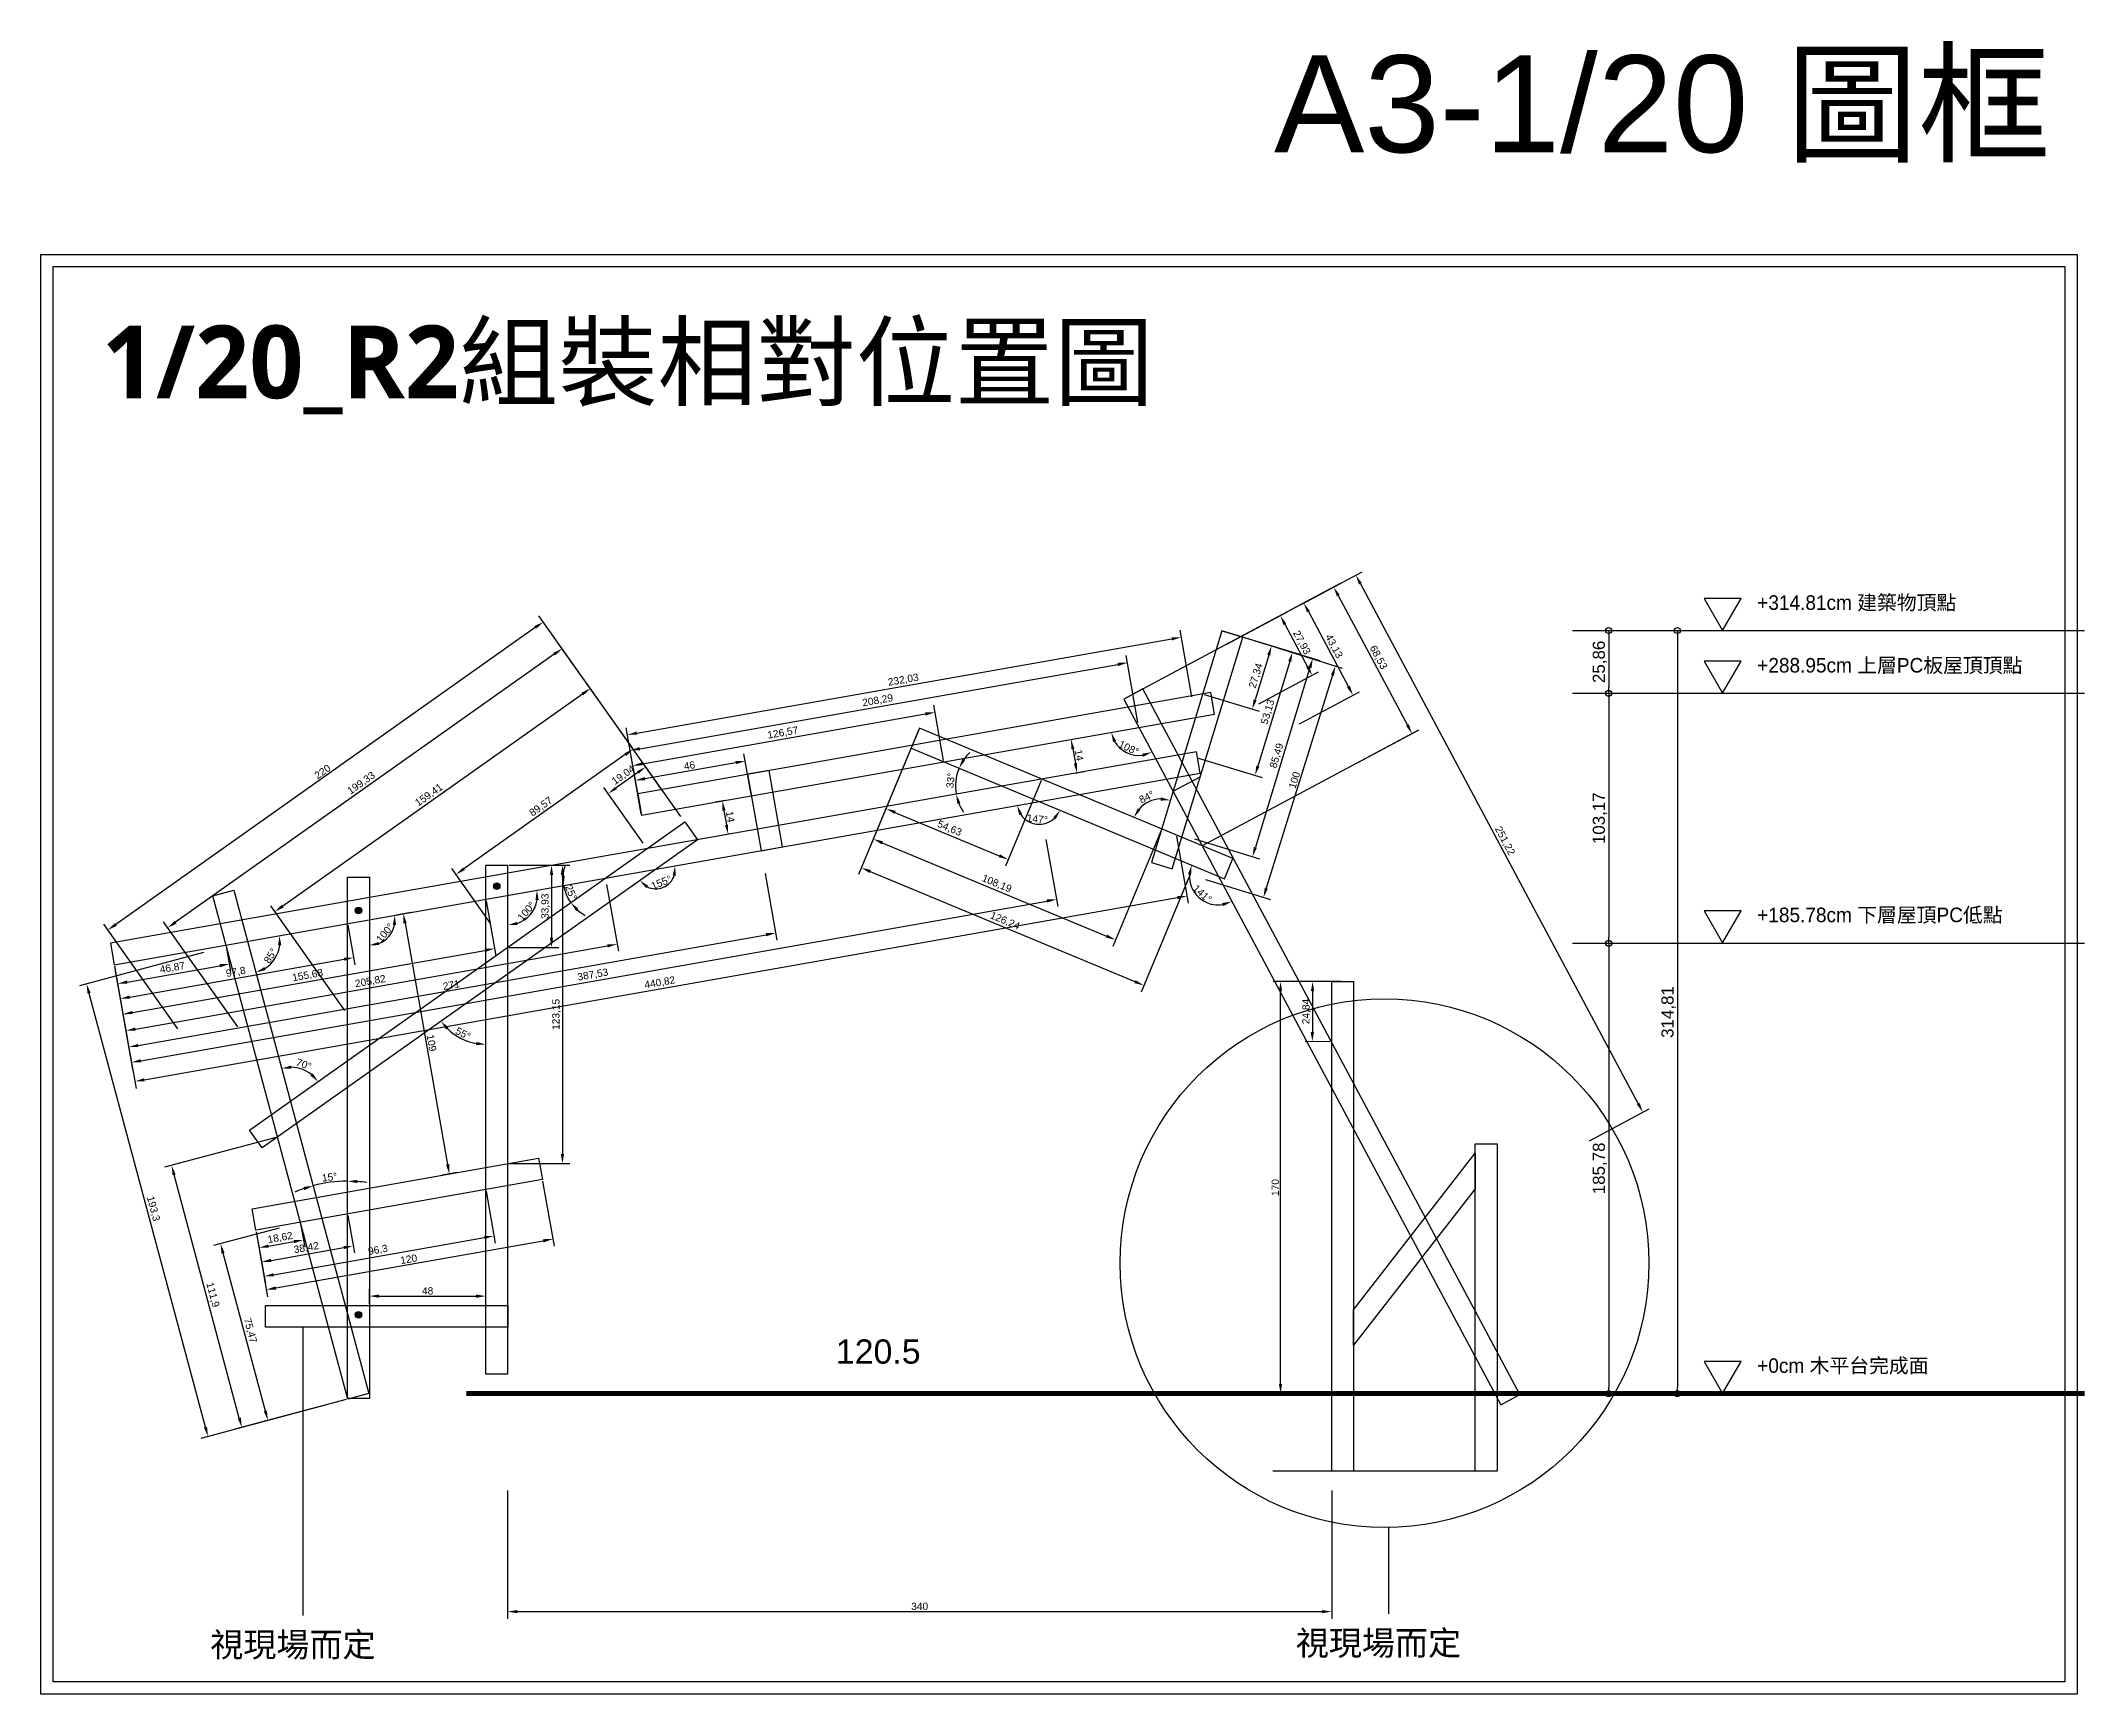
# Model space of a CAD drawing. Header units: millimetres. Extents: x -2666 to 6286, y -11880 to 4849.
# Drawn here: x -47 to 797, y -8629 to -7947 of the extents above; entities that cross this region are included whole.
import ezdxf

# ---------------------------------------------------------------- set-up
doc = ezdxf.new("R2010")
doc.units = ezdxf.units.MM
for name, color, linetype in [('0-rib-base', 10, 'Continuous'), ('0-rib1', 6, 'Continuous'), ('1-螺桿鑽洞', 7, 'Continuous'), ('dim', 244, 'Continuous'), ('木平台完成面', 3, 'Continuous')]:
    doc.layers.add(name, color=color, linetype=linetype)
for name, color, linetype, plot in [('1-墊圈', 4, 'Continuous', False), ('1-螺絲頭', 9, 'Continuous', False), ('default', 11, 'Continuous', False)]:
    doc.layers.add(name, color=color, linetype=linetype, plot=plot)
doc.styles.get("Standard").update_dxf_attribs({"font": 'arial.ttf'})
doc.dimstyles.new('ISO-25', dxfattribs={"dimtxt": 5, "dimasz": 2.5, "dimexe": 3, "dimexo": 0.625, "dimtad": 1, "dimtxsty": 'Standard', "dimblk": 'ORIGIN', "dimcen": 2.5, "dimadec": 0, "dimazin": 0, "dimtfac": 1, "dimtmove": 1, "dimatfit": 1, "dimldrblk": 'ORIGIN', "dimfxl": 0, "dimarcsym": 0})
doc.dimstyles.new('短柱', dxfattribs={"dimtxt": 3, "dimasz": 4, "dimexe": 3, "dimexo": 0.625, "dimtad": 1, "dimtxsty": 'Standard', "dimcen": 2.5, "dimadec": 0, "dimazin": 0, "dimtfac": 1, "dimtmove": 1, "dimatfit": 1, "dimldrblk": 'ORIGIN', "dimfxl": 0, "dimarcsym": 0})

msp = doc.modelspace()

# ---------------------------------------------------------------- texts
at = {"insert": (280.561, -8482.277), "char_height": 10, "attachment_point": 1}
msp.add_mtext_dynamic_manual_height_columns('120.5', width=28.0012, gutter_width=12.5, heights=[0], dxfattribs=at)
at = {"layer": 'default', "insert": (461.322, -7952.47), "char_height": 40, "attachment_point": 1}
msp.add_mtext_dynamic_manual_height_columns('A3-1/20 {\\fPMingLiU|b0|i0|c136|p18;圖框}', width=430.53379, gutter_width=12.5, heights=[0], dxfattribs=at)
at = {"layer": 'dim', "attachment_point": 1}
for s, width, heights, insert, char_height in [('{\\fMicrosoft JhengHei|b1|i0|c136|p34;1/20_R2組裝相對位置圖}', 540.89861, [0], (-22.259, -8063.95), 30), ('{\\fPMingLiU|b0|i0|c136|p18;視現場而定}', 124.30794, [0], (22.448, -8603.2), 10), ('{\\fPMingLiU|b0|i0|c136|p18;視現場而定}', 131.92841, [29.066], (470.306, -8602.539), 10)]:
    msp.add_mtext_dynamic_manual_height_columns(s, width=width, gutter_width=12.5, heights=heights, dxfattribs=dict(at, insert=insert, char_height=char_height))
at = {"layer": '木平台完成面', "char_height": 6, "attachment_point": 1}
for s, insert in [('{\\fPMingLiU|b0|i0|c136|p18;+314.81cm 建築物頂點}', (660.662, -8175.268)), ('{\\fPMingLiU|b0|i0|c136|p18;+288.95cm 上層PC板屋頂頂點}', (660.662, -8201.127)), ('{\\fPMingLiU|b0|i0|c136|p18;+185.78cm 下層屋頂PC低點}', (660.662, -8304.126)), ('{\\fPMingLiU|b0|i0|c136|p18;+0cm 木平台完成面}', (660.662, -8490.076))]:
    msp.add_mtext_dynamic_manual_height_columns(s, width=202.4063, gutter_width=12.5, heights=[0], dxfattribs=dict(at, insert=insert))

# ---------------------------------------------------------------- blocks, each defined once
blk = doc.blocks.new('*D321')
at = {"layer": 'Defpoints', "color": 0}
for p in [(430.9, -8248.68), (32.21, -8296.87), (-17.19, -8327.69), (47.02, -8327.69), (87.86, -8504.54)]:
    blk.add_point(p, dxfattribs=at)
at = {"layer": 'dim', "color": 0, "lineweight": -2}
blk.add_arc((37.87, -8317.98), 13.34, 302.24829, 352.75171, dxfattribs=at)
at = {"layer": 'dim', "color": 0}
for points in [[(50.43, -8319.68), (51.77, -8319.65), (51, -8315.67)], [(45.25, -8329.88), (44.72, -8328.65), (41.32, -8330.87)]]:
    blk.add_solid(points, dxfattribs=at)
at = {"layer": 'dim', "color": 0, "insert": (47.3, -8323.99), "char_height": 3, "attachment_point": 5, "rotation": 57.5}
blk.add_mtext('85°', dxfattribs=at)
blk = doc.blocks.new('_Origin')
at = {"color": 0, "linetype": 'ByBlock', "lineweight": -2}
blk.add_line((0, 0), (-1, 0), dxfattribs=at)
blk.add_circle((0, 0), 0.5, dxfattribs=at)
blk = doc.blocks.new('*D322')
at = {"layer": 'Defpoints', "color": 0}
for p in [(430.9, -8248.68), (88.13, -8291.61), (93.93, -8317.94), (-17.19, -8327.69), (88.13, -8506.61)]:
    blk.add_point(p, dxfattribs=at)
at = {"layer": 'dim', "color": 0, "lineweight": -2}
blk.add_arc((88.13, -8309.12), 10.56, 291.8357, 348.1643, dxfattribs=at)
at = {"layer": 'dim', "color": 0}
for points in [[(97.8, -8311.28), (99.13, -8311.3), (98.53, -8307.29)], [(92.18, -8319.58), (91.93, -8318.27), (88.13, -8319.68)]]:
    blk.add_solid(points, dxfattribs=at)
at = {"layer": 'dim', "color": 0, "insert": (94.57, -8314.52), "char_height": 3, "attachment_point": 5, "rotation": 50}
blk.add_mtext('100°', dxfattribs=at)
blk = doc.blocks.new('*D323')
at = {"layer": 'Defpoints', "color": 0}
for p in [(430.9, -8248.68), (145.13, -8286.61), (151.88, -8309.34), (-17.19, -8327.69), (145.13, -8496.61)]:
    blk.add_point(p, dxfattribs=at)
at = {"layer": 'dim', "color": 0, "lineweight": -2}
blk.add_arc((145.13, -8299.07), 12.28, 288.73986, 351.26014, dxfattribs=at)
at = {"layer": 'dim', "color": 0}
for points in [[(156.6, -8300.95), (157.94, -8300.93), (157.23, -8296.94)], [(149.18, -8311.36), (148.97, -8310.05), (145.13, -8311.36)]]:
    blk.add_solid(points, dxfattribs=at)
at = {"layer": 'dim', "color": 0, "insert": (152.89, -8305.58), "char_height": 3, "attachment_point": 5, "rotation": 50}
blk.add_mtext('100°', dxfattribs=at)
blk = doc.blocks.new('*D324')
at = {"layer": 'Defpoints', "color": 0}
for p in [(399.31, -8218.16), (436.76, -8224.3), (397.52, -8238.11), (200.4, -8265.97), (554.83, -8509.22)]:
    blk.add_point(p, dxfattribs=at)
at = {"layer": 'dim', "color": 0, "lineweight": -2}
blk.add_arc((405.53, -8229.8), 11.54, 209.96134, 278.15501, dxfattribs=at)
at = {"layer": 'dim', "color": 0}
for points in [[(394.9, -8235.79), (396.16, -8235.34), (394.16, -8231.81)], [(406.96, -8240.59), (407.37, -8241.86), (410.97, -8239.98)]]:
    blk.add_solid(points, dxfattribs=at)
at = {"layer": 'dim', "color": 0, "insert": (401.42, -8238.24), "char_height": 3, "attachment_point": 5, "rotation": 334.05817}
blk.add_mtext('108°', dxfattribs=at)
blk = doc.blocks.new('*D325')
at = {"layer": 'Defpoints', "color": 0}
for p in [(311.59, -8238.39), (429.34, -8239.82), (330.3, -8250.09), (440.84, -8292.2), (-18.75, -8318.83)]:
    blk.add_point(p, dxfattribs=at)
at = {"layer": 'dim', "color": 0, "lineweight": -2}
for start, end in [(157.4, 190), (133.40276, 145.40138), (201.99862, 213.99724)]:
    blk.add_arc((349.03, -8253.98), 19.14, start, end, dxfattribs=at)
at = {"layer": 'dim', "color": 0}
for points in [[(333.87, -8243.43), (332.7, -8242.79), (331.37, -8246.63)], [(330.65, -8261.33), (331.93, -8260.96), (330.19, -8257.3)]]:
    blk.add_solid(points, dxfattribs=at)
at = {"layer": 'dim', "color": 0, "insert": (327.87, -8251.64), "char_height": 3, "attachment_point": 5, "rotation": 83.7}
blk.add_mtext('33°', dxfattribs=at)
blk = doc.blocks.new('*D326')
at = {"layer": 'Defpoints', "color": 0}
for p in [(399.31, -8218.16), (311.59, -8238.39), (427.47, -8296.03), (440.84, -8292.2), (554.83, -8509.22)]:
    blk.add_point(p, dxfattribs=at)
at = {"layer": 'dim', "color": 0, "lineweight": -2}
blk.add_arc((438.3, -8291.14), 11.88, 176.77811, 278.73824, dxfattribs=at)
at = {"layer": 'dim', "color": 0}
for points in [[(425.79, -8290.32), (427.09, -8290.62), (427.33, -8286.57)], [(439.9, -8302.25), (440.32, -8303.52), (443.9, -8301.62)]]:
    blk.add_solid(points, dxfattribs=at)
at = {"layer": 'dim', "color": 0, "insert": (431.75, -8298.36), "char_height": 3, "attachment_point": 5, "rotation": 317.75817}
blk.add_mtext('141°', dxfattribs=at)
blk = doc.blocks.new('*D327')
at = {"layer": 'Defpoints', "color": 0}
for p in [(311.59, -8238.39), (430.9, -8248.68), (359.68, -8268.39), (440.84, -8292.2), (-17.19, -8327.69)]:
    blk.add_point(p, dxfattribs=at)
at = {"layer": 'dim', "color": 0, "lineweight": -2}
blk.add_arc((364.46, -8260.4), 9.31, 214.81643, 312.58357, dxfattribs=at)
at = {"layer": 'dim', "color": 0}
for points in [[(356.2, -8265.97), (357.43, -8265.46), (355.29, -8262.01)], [(370.21, -8266.87), (371.3, -8267.63), (373.05, -8263.98)]]:
    blk.add_solid(points, dxfattribs=at)
at = {"layer": 'dim', "color": 0, "insert": (363.67, -8267.53), "char_height": 3, "attachment_point": 5, "rotation": 353.7}
blk.add_mtext('147°', dxfattribs=at)
blk = doc.blocks.new('*D328')
at = {"layer": 'Defpoints', "color": 0}
for p in [(439.79, -8189.86), (315.05, -8230.09), (412.53, -8259.52), (410.72, -8285.55), (444.3, -8283.89)]:
    blk.add_point(p, dxfattribs=at)
at = {"layer": 'dim', "color": 0, "lineweight": -2}
blk.add_arc((414.93, -8271.66), 12.37, 91.70469, 138.79531, dxfattribs=at)
at = {"layer": 'dim', "color": 0}
for points in [[(406.19, -8263.86), (405.06, -8263.16), (403.51, -8266.91)], [(414.65, -8258.63), (414.48, -8259.96), (418.53, -8259.82)]]:
    blk.add_solid(points, dxfattribs=at)
at = {"layer": 'dim', "color": 0, "insert": (408.74, -8258.52), "char_height": 3, "attachment_point": 5, "rotation": 25.25}
blk.add_mtext('84°', dxfattribs=at)
blk = doc.blocks.new('*D329')
at = {"layer": 'Defpoints', "color": 0}
for p in [(430.9, -8248.68), (223.43, -8276.13), (205.8, -8296.36), (-17.19, -8327.69), (43.88, -8403.25)]:
    blk.add_point(p, dxfattribs=at)
at = {"layer": 'dim', "color": 0, "lineweight": -2}
blk.add_arc((206.24, -8288.3), 8.07, 243.99261, 341.30739, dxfattribs=at)
at = {"layer": 'dim', "color": 0}
for points in [[(213.23, -8290.83), (214.56, -8290.93), (214.19, -8286.89)], [(202.27, -8296.06), (203.14, -8295.04), (199.66, -8292.96)]]:
    blk.add_solid(points, dxfattribs=at)
at = {"layer": 'dim', "color": 0, "insert": (208.52, -8293.75), "char_height": 3, "attachment_point": 5, "rotation": 22.65}
blk.add_mtext('155°', dxfattribs=at)
blk = doc.blocks.new('螺栓組')
h = blk.add_hatch()
h.set_pattern_fill('JIS_WOOD', color=256, scale=0.1, style=0)
edge = h.paths.add_edge_path()
edge.add_arc((0, 0), 0.6, 0, 360)
at = {"layer": '1-墊圈'}
blk.add_circle((0, 0), 1.35, dxfattribs=at)
at = {"layer": '1-螺桿鑽洞'}
for points in [[(1.05, 0), (-1.05, 0)], [(0, -0.91), (0, 0.91)]]:
    blk.add_lwpolyline(points, dxfattribs=at)
blk.add_circle((0, 0), 0.6, dxfattribs=at)
at = {"layer": '1-螺絲頭'}
blk.add_lwpolyline([(-0.52, 0.91), (-1.05, 0), (-0.52, -0.91), (0.52, -0.91), (1.05, 0), (0.52, 0.91)], close=True, dxfattribs=at)
blk = doc.blocks.new('*D330')
at = {"layer": 'Defpoints', "color": 0}
for p in [(235.47, -8259.79), (236.13, -8273.89), (237.9, -8273.58)]:
    blk.add_point(p, dxfattribs=at)
at = {"layer": 'dim', "color": 0, "lineweight": -2}
for p, q in [((234.85, -8259.9), (230.74, -8260.62)), ((234.39, -8264.04), (235.44, -8269.95)), ((237.28, -8273.68), (233.18, -8274.41))]:
    blk.add_line(p, q, dxfattribs=at)
at = {"layer": 'dim', "color": 0}
for points in [[(235.05, -8263.92), (233.74, -8264.15), (233.7, -8260.1)], [(236.09, -8269.83), (234.78, -8270.06), (236.13, -8273.89)]]:
    blk.add_solid(points, dxfattribs=at)
at = {"layer": 'dim', "color": 0, "insert": (237.01, -8266.62), "char_height": 3, "attachment_point": 5, "rotation": 280}
blk.add_mtext('14', dxfattribs=at)
blk = doc.blocks.new('*D331')
at = {"layer": 'Defpoints', "color": 0}
for p in [(430.9, -8248.68), (218.23, -8268.78), (168.89, -8297.49), (-17.19, -8327.69), (38.68, -8395.91)]:
    blk.add_point(p, dxfattribs=at)
at = {"layer": 'dim', "color": 0, "lineweight": -2}
for start, end in [(163.7738, 176.8869), (190, 215.3), (228.4131, 241.5262)]:
    blk.add_arc((185.5, -8291.95), 17.52, start, end, dxfattribs=at)
at = {"layer": 'dim', "color": 0}
for points in [[(168.68, -8290.96), (167.35, -8291.04), (168.26, -8294.99)], [(173.38, -8305.5), (174.38, -8304.61), (171.21, -8302.07)]]:
    blk.add_solid(points, dxfattribs=at)
at = {"layer": 'dim', "color": 0, "insert": (171.33, -8297.87), "char_height": 3, "attachment_point": 5, "rotation": 292.65}
blk.add_mtext('25°', dxfattribs=at)
blk = doc.blocks.new('*D332')
at = {"layer": 'Defpoints', "color": 0}
for p in [(223.43, -8276.13), (136.13, -8286.61), (122.7, -8356.11), (43.88, -8403.25), (136.13, -8496.61)]:
    blk.add_point(p, dxfattribs=at)
at = {"layer": 'dim', "color": 0, "lineweight": -2}
blk.add_arc((136.13, -8337.94), 22.6, 225.45491, 259.84509, dxfattribs=at)
at = {"layer": 'dim', "color": 0}
for points in [[(119.77, -8354.48), (120.78, -8353.62), (117.68, -8351)], [(132.2, -8359.52), (132.08, -8360.85), (136.13, -8360.54)]]:
    blk.add_solid(points, dxfattribs=at)
at = {"layer": 'dim', "color": 0, "insert": (126.73, -8356.1), "char_height": 3, "attachment_point": 5, "rotation": 332.65}
blk.add_mtext('55°', dxfattribs=at)
blk = doc.blocks.new('*D333')
at = {"layer": 'Defpoints', "color": 0}
for p in [(105.82, -8306), (121.07, -8414), (124.75, -8413.35)]:
    blk.add_point(p, dxfattribs=at)
at = {"layer": 'dim', "color": 0, "lineweight": -2}
for p, q in [((105.21, -8306.11), (99.19, -8307.17)), ((102.84, -8310.59), (120.38, -8410.06)), ((124.13, -8413.46), (118.12, -8414.52))]:
    blk.add_line(p, q, dxfattribs=at)
at = {"layer": 'dim', "color": 0}
for points in [[(103.5, -8310.47), (102.18, -8310.71), (102.14, -8306.65)], [(121.03, -8409.94), (119.72, -8410.17), (121.07, -8414)]]:
    blk.add_solid(points, dxfattribs=at)
at = {"layer": 'dim', "color": 0, "insert": (113.73, -8359.95), "char_height": 3, "attachment_point": 5, "rotation": 280}
blk.add_mtext('109', dxfattribs=at)
blk = doc.blocks.new('*D335')
at = {"layer": 'Defpoints', "color": 0}
for p in [(584.4, -8189.8), (584.4, -8215.66), (599.4, -8215.66)]:
    blk.add_point(p, dxfattribs=at)
at = {"layer": 'dim', "color": 0, "lineweight": -2}
for p, q in [((585.02, -8189.8), (602.4, -8189.8)), ((599.4, -8192.3), (599.4, -8213.16)), ((585.02, -8215.66), (602.4, -8215.66))]:
    blk.add_line(p, q, dxfattribs=at)
at = {"layer": 'dim', "color": 0, "lineweight": -2, "xscale": 2.5, "yscale": 2.5, "zscale": 2.5}
for p, rotation in [((599.4, -8189.8), 90), ((599.4, -8215.66), 270)]:
    blk.add_blockref('_Origin', p, dxfattribs=dict(at, rotation=rotation))
at = {"layer": 'dim', "color": 0, "insert": (595.77, -8202.73), "char_height": 5, "attachment_point": 5, "rotation": 90}
blk.add_mtext('25,86', dxfattribs=at)
blk = doc.blocks.new('*D336')
at = {"layer": 'Defpoints', "color": 0}
for p in [(584.4, -8215.66), (584.4, -8318.83), (599.4, -8318.83)]:
    blk.add_point(p, dxfattribs=at)
at = {"layer": 'dim', "color": 0, "lineweight": -2}
for p, q in [((585.02, -8215.66), (602.4, -8215.66)), ((599.4, -8218.16), (599.4, -8316.33)), ((585.02, -8318.83), (602.4, -8318.83))]:
    blk.add_line(p, q, dxfattribs=at)
at = {"layer": 'dim', "color": 0, "lineweight": -2, "xscale": 2.5, "yscale": 2.5, "zscale": 2.5}
for p, rotation in [((599.4, -8215.66), 90), ((599.4, -8318.83), 270)]:
    blk.add_blockref('_Origin', p, dxfattribs=dict(at, rotation=rotation))
at = {"layer": 'dim', "color": 0, "insert": (595.77, -8267.24), "char_height": 5, "attachment_point": 5, "rotation": 90}
blk.add_mtext('103,17', dxfattribs=at)
blk = doc.blocks.new('*D337')
at = {"layer": 'Defpoints', "color": 0}
for p in [(584.4, -8318.83), (584.4, -8504.61), (599.4, -8504.61)]:
    blk.add_point(p, dxfattribs=at)
at = {"layer": 'dim', "color": 0, "lineweight": -2}
for p, q in [((585.02, -8318.83), (602.4, -8318.83)), ((599.4, -8321.33), (599.4, -8502.11)), ((585.02, -8504.61), (602.4, -8504.61))]:
    blk.add_line(p, q, dxfattribs=at)
at = {"layer": 'dim', "color": 0, "lineweight": -2, "xscale": 2.5, "yscale": 2.5, "zscale": 2.5}
for p, rotation in [((599.4, -8318.83), 90), ((599.4, -8504.61), 270)]:
    blk.add_blockref('_Origin', p, dxfattribs=dict(at, rotation=rotation))
at = {"layer": 'dim', "color": 0, "insert": (595.77, -8411.72), "char_height": 5, "attachment_point": 5, "rotation": 90}
blk.add_mtext('185,78', dxfattribs=at)
blk = doc.blocks.new('*D334')
at = {"layer": 'Defpoints', "color": 0}
for p in [(584.4, -8189.8), (585.02, -8504.61), (627.72, -8504.61)]:
    blk.add_point(p, dxfattribs=at)
at = {"layer": 'dim', "color": 0, "lineweight": -2}
for p, q in [((585.02, -8189.8), (630.72, -8189.8)), ((627.72, -8192.3), (627.72, -8502.11)), ((585.65, -8504.61), (630.72, -8504.61))]:
    blk.add_line(p, q, dxfattribs=at)
at = {"layer": 'dim', "color": 0, "lineweight": -2, "xscale": 2.5, "yscale": 2.5, "zscale": 2.5}
for p, rotation in [((627.72, -8189.8), 90), ((627.72, -8504.61), 270)]:
    blk.add_blockref('_Origin', p, dxfattribs=dict(at, rotation=rotation))
at = {"layer": 'dim', "color": 0, "insert": (624.09, -8347.2), "char_height": 5, "attachment_point": 5, "rotation": 90}
blk.add_mtext('314,81', dxfattribs=at)
blk = doc.blocks.new('*D390')
at = {"layer": 'Defpoints', "color": 0}
for p in [(243.17, -8243.61), (245.7, -8257.98), (200.4, -8265.97)]:
    blk.add_point(p, dxfattribs=at)
at = {"layer": 'dim', "color": 0, "lineweight": -2}
for p, q in [((201.81, -8250.9), (239.23, -8244.3)), ((245.59, -8257.37), (242.65, -8240.65)), ((200.29, -8265.36), (197.35, -8248.64))]:
    blk.add_line(p, q, dxfattribs=at)
at = {"layer": 'dim', "color": 0}
for points in [[(239.11, -8243.65), (239.35, -8244.96), (243.17, -8243.61)], [(201.69, -8250.24), (201.92, -8251.56), (197.87, -8251.6)]]:
    blk.add_solid(points, dxfattribs=at)
at = {"layer": 'dim', "color": 0, "insert": (220.14, -8245.48), "char_height": 3, "attachment_point": 5, "rotation": 10}
blk.add_mtext('46', dxfattribs=at)
blk = doc.blocks.new('*D391')
at = {"layer": 'Defpoints', "color": 0}
for p in [(321.44, -8223.53), (325.04, -8243.99), (200.4, -8265.97)]:
    blk.add_point(p, dxfattribs=at)
at = {"layer": 'dim', "color": 0, "lineweight": -2}
for p, q in [((324.94, -8243.38), (320.92, -8220.58)), ((200.73, -8244.82), (317.5, -8224.23)), ((200.29, -8265.36), (196.27, -8242.56))]:
    blk.add_line(p, q, dxfattribs=at)
at = {"layer": 'dim', "color": 0}
for points in [[(317.38, -8223.57), (317.61, -8224.89), (321.44, -8223.53)], [(200.62, -8244.16), (200.85, -8245.47), (196.79, -8245.51)]]:
    blk.add_solid(points, dxfattribs=at)
at = {"layer": 'dim', "color": 0, "insert": (258.69, -8232.13), "char_height": 3, "attachment_point": 5, "rotation": 10}
blk.add_mtext('126,57', dxfattribs=at)
blk = doc.blocks.new('*D392')
at = {"layer": 'Defpoints', "color": 0}
for p in [(400.82, -8203.09), (405.53, -8229.8), (200.4, -8265.97)]:
    blk.add_point(p, dxfattribs=at)
at = {"layer": 'dim', "color": 0, "lineweight": -2}
for p, q in [((199.63, -8238.57), (396.88, -8203.79)), ((405.16, -8227.71), (400.3, -8200.14)), ((200.03, -8263.88), (195.17, -8236.31))]:
    blk.add_line(p, q, dxfattribs=at)
at = {"layer": 'dim', "color": 0}
for points in [[(396.76, -8203.13), (397, -8204.44), (400.82, -8203.09)], [(199.52, -8237.91), (199.75, -8239.22), (195.69, -8239.26)]]:
    blk.add_solid(points, dxfattribs=at)
at = {"layer": 'dim', "color": 0, "insert": (297.83, -8218.79), "char_height": 3, "attachment_point": 5, "rotation": 10}
blk.add_mtext('208,29', dxfattribs=at)
blk = doc.blocks.new('*D393')
at = {"layer": 'Defpoints', "color": 0}
for p in [(423.06, -8192.55), (428.91, -8225.68), (200.4, -8265.97)]:
    blk.add_point(p, dxfattribs=at)
at = {"layer": 'dim', "color": 0, "lineweight": -2}
for p, q in [((198.5, -8232.15), (419.12, -8193.25)), ((427.41, -8217.17), (422.54, -8189.6)), ((198.9, -8257.46), (194.04, -8229.89))]:
    blk.add_line(p, q, dxfattribs=at)
at = {"layer": 'dim', "color": 0}
for points in [[(419.01, -8192.59), (419.24, -8193.9), (423.06, -8192.55)], [(198.38, -8231.49), (198.62, -8232.81), (194.56, -8232.84)]]:
    blk.add_solid(points, dxfattribs=at)
at = {"layer": 'dim', "color": 0, "insert": (308.39, -8210.31), "char_height": 3, "attachment_point": 5, "rotation": 10}
blk.add_mtext('232,03', dxfattribs=at)
blk = doc.blocks.new('*D394')
at = {"layer": 'Defpoints', "color": 0}
for p in [(28.97, -8319.55), (-17.19, -8327.69), (30.35, -8327.38)]:
    blk.add_point(p, dxfattribs=at)
at = {"layer": 'dim', "color": 0, "lineweight": -2}
for p, q in [((29.08, -8320.17), (30.87, -8330.34)), ((-17.08, -8328.31), (-15.28, -8338.48)), ((-11.87, -8334.83), (26.41, -8328.08))]:
    blk.add_line(p, q, dxfattribs=at)
at = {"layer": 'dim', "color": 0}
for points in [[(26.3, -8327.42), (26.53, -8328.74), (30.35, -8327.38)], [(-11.98, -8334.17), (-11.75, -8335.49), (-15.8, -8335.52)]]:
    blk.add_solid(points, dxfattribs=at)
at = {"layer": 'dim', "color": 0, "insert": (6.85, -8329.06), "char_height": 3, "attachment_point": 5, "rotation": 10}
blk.add_mtext('46,87', dxfattribs=at)
blk = doc.blocks.new('*D395')
at = {"layer": 'Defpoints', "color": 0}
for p in [(79.13, -8310.71), (-17.19, -8327.69), (81.6, -8324.74)]:
    blk.add_point(p, dxfattribs=at)
at = {"layer": 'dim', "color": 0, "lineweight": -2}
for p, q in [((79.24, -8311.32), (82.12, -8327.69)), ((-17.08, -8328.31), (-14.19, -8344.67)), ((-10.77, -8341.02), (77.66, -8325.43))]:
    blk.add_line(p, q, dxfattribs=at)
at = {"layer": 'dim', "color": 0}
for points in [[(77.55, -8324.77), (77.78, -8326.09), (81.6, -8324.74)], [(-10.89, -8340.37), (-10.66, -8341.68), (-14.71, -8341.72)]]:
    blk.add_solid(points, dxfattribs=at)
at = {"layer": 'dim', "color": 0, "insert": (33.02, -8330.84), "char_height": 3, "attachment_point": 5, "rotation": 10}
blk.add_mtext('97,8', dxfattribs=at)
blk = doc.blocks.new('*D396')
at = {"layer": 'Defpoints', "color": 0}
for p in [(136.13, -8300.66), (139.73, -8321.06), (-17.19, -8327.69)]:
    blk.add_point(p, dxfattribs=at)
at = {"layer": 'dim', "color": 0, "lineweight": -2}
for p, q in [((136.24, -8301.27), (140.25, -8324.02)), ((-9.65, -8347.4), (135.79, -8321.76)), ((-17.08, -8328.31), (-13.07, -8351.05))]:
    blk.add_line(p, q, dxfattribs=at)
at = {"layer": 'dim', "color": 0}
for points in [[(135.67, -8321.1), (135.9, -8322.41), (139.73, -8321.06)], [(-9.76, -8346.74), (-9.53, -8348.06), (-13.59, -8348.1)]]:
    blk.add_solid(points, dxfattribs=at)
at = {"layer": 'dim', "color": 0, "insert": (62.65, -8332.19), "char_height": 3, "attachment_point": 5, "rotation": 10}
blk.add_mtext('155,68', dxfattribs=at)
blk = doc.blocks.new('*D397')
at = {"layer": 'Defpoints', "color": 0}
for p in [(185.5, -8291.95), (190.31, -8319.19), (-17.19, -8327.69)]:
    blk.add_point(p, dxfattribs=at)
at = {"layer": 'dim', "color": 0, "lineweight": -2}
for p, q in [((185.97, -8294.57), (190.83, -8322.14)), ((-8.44, -8354.23), (186.37, -8319.88)), ((-16.72, -8330.31), (-11.86, -8357.88))]:
    blk.add_line(p, q, dxfattribs=at)
at = {"layer": 'dim', "color": 0}
for points in [[(186.25, -8319.23), (186.48, -8320.54), (190.31, -8319.19)], [(-8.56, -8353.58), (-8.33, -8354.89), (-12.38, -8354.93)]]:
    blk.add_solid(points, dxfattribs=at)
at = {"layer": 'dim', "color": 0, "insert": (88.54, -8334.67), "char_height": 3, "attachment_point": 5, "rotation": 10}
blk.add_mtext('205,82', dxfattribs=at)
blk = doc.blocks.new('*D398')
at = {"layer": 'Defpoints', "color": 0}
for p in [(249.7, -8280.63), (255.69, -8314.62), (-17.19, -8327.69)]:
    blk.add_point(p, dxfattribs=at)
at = {"layer": 'dim', "color": 0, "lineweight": -2}
for p, q in [((251.35, -8290), (256.21, -8317.57)), ((-7.25, -8360.98), (251.75, -8315.31)), ((-15.53, -8337.06), (-10.67, -8364.63))]:
    blk.add_line(p, q, dxfattribs=at)
at = {"layer": 'dim', "color": 0}
for points in [[(251.63, -8314.66), (251.87, -8315.97), (255.69, -8314.62)], [(-7.37, -8360.33), (-7.14, -8361.64), (-11.19, -8361.68)]]:
    blk.add_solid(points, dxfattribs=at)
at = {"layer": 'dim', "color": 0, "insert": (121.88, -8336.05), "char_height": 3, "attachment_point": 5, "rotation": 10}
blk.add_mtext('271', dxfattribs=at)
blk = doc.blocks.new('*D399')
at = {"layer": 'Defpoints', "color": 0}
for p in [(364.46, -8260.4), (371.56, -8300.7), (-17.19, -8327.69)]:
    blk.add_point(p, dxfattribs=at)
at = {"layer": 'dim', "color": 0, "lineweight": -2}
for p, q in [((367.22, -8276.08), (372.08, -8303.65)), ((-6.14, -8367.3), (367.62, -8301.39)), ((-14.42, -8343.37), (-9.56, -8370.95))]:
    blk.add_line(p, q, dxfattribs=at)
at = {"layer": 'dim', "color": 0}
for points in [[(367.51, -8300.74), (367.74, -8302.05), (371.56, -8300.7)], [(-6.26, -8366.64), (-6.02, -8367.95), (-10.08, -8367.99)]]:
    blk.add_solid(points, dxfattribs=at)
at = {"layer": 'dim', "color": 0, "insert": (180.32, -8331.96), "char_height": 3, "attachment_point": 5, "rotation": 10}
blk.add_mtext('387,53', dxfattribs=at)
blk = doc.blocks.new('*D400')
at = {"layer": 'Defpoints', "color": 0}
for p in [(416.93, -8251.15), (425.43, -8299.31), (-17.19, -8327.69)]:
    blk.add_point(p, dxfattribs=at)
at = {"layer": 'dim', "color": 0, "lineweight": -2}
for p, q in [((421.08, -8274.69), (425.95, -8302.26)), ((-4.75, -8375.16), (421.49, -8300)), ((-13.03, -8351.23), (-8.17, -8378.81))]:
    blk.add_line(p, q, dxfattribs=at)
at = {"layer": 'dim', "color": 0}
for points in [[(421.37, -8299.35), (421.6, -8300.66), (425.43, -8299.31)], [(-4.87, -8374.5), (-4.64, -8375.82), (-8.69, -8375.85)]]:
    blk.add_solid(points, dxfattribs=at)
at = {"layer": 'dim', "color": 0, "insert": (207.94, -8335.19), "char_height": 3, "attachment_point": 5, "rotation": 10}
blk.add_mtext('440,82', dxfattribs=at)
blk = doc.blocks.new('*D401')
at = {"layer": 'Defpoints', "color": 0}
for p in [(59.63, -8433.97), (26.7, -8442.79), (79.16, -8506.87)]:
    blk.add_point(p, dxfattribs=at)
at = {"layer": 'dim', "color": 0, "lineweight": -2}
for p, q in [((50.85, -8436.32), (23.8, -8443.57)), ((45.2, -8511.83), (27.74, -8446.66)), ((70.38, -8509.22), (43.34, -8516.47))]:
    blk.add_line(p, q, dxfattribs=at)
at = {"layer": 'dim', "color": 0}
for points in [[(28.38, -8446.48), (27.09, -8446.83), (26.7, -8442.79)], [(45.84, -8511.66), (44.56, -8512), (46.23, -8515.69)]]:
    blk.add_solid(points, dxfattribs=at)
at = {"layer": 'dim', "color": 0, "insert": (38.81, -8478.62), "char_height": 3, "attachment_point": 5, "rotation": 285}
blk.add_mtext('75,47', dxfattribs=at)
blk = doc.blocks.new('*D402')
at = {"layer": 'Defpoints', "color": 0}
for p in [(50.2, -8398.78), (6.51, -8410.49), (79.16, -8506.87)]:
    blk.add_point(p, dxfattribs=at)
at = {"layer": 'dim', "color": 0, "lineweight": -2}
for p, q in [((49.6, -8398.94), (3.61, -8411.26)), ((34.44, -8514.71), (7.55, -8414.35)), ((78.56, -8507.03), (32.58, -8519.35))]:
    blk.add_line(p, q, dxfattribs=at)
at = {"layer": 'dim', "color": 0}
for points in [[(8.19, -8414.18), (6.9, -8414.52), (6.51, -8410.49)], [(35.08, -8514.54), (33.8, -8514.89), (35.47, -8518.58)]]:
    blk.add_solid(points, dxfattribs=at)
at = {"layer": 'dim', "color": 0, "insert": (23.34, -8463.9), "char_height": 3, "attachment_point": 5, "rotation": 285}
blk.add_mtext('111,9', dxfattribs=at)
blk = doc.blocks.new('*D403')
at = {"layer": 'Defpoints', "color": 0}
for p in [(29.08, -8320.17), (-28.56, -8335.63), (79.16, -8506.87)]:
    blk.add_point(p, dxfattribs=at)
at = {"layer": 'dim', "color": 0, "lineweight": -2}
for p, q in [((19.73, -8322.68), (-31.46, -8336.41)), ((20.49, -8518.47), (-27.53, -8339.49)), ((69.81, -8509.38), (18.62, -8523.11))]:
    blk.add_line(p, q, dxfattribs=at)
at = {"layer": 'dim', "color": 0}
for points in [[(-26.88, -8339.32), (-28.17, -8339.67), (-28.56, -8335.63)], [(21.13, -8518.3), (19.84, -8518.64), (21.52, -8522.33)]]:
    blk.add_solid(points, dxfattribs=at)
at = {"layer": 'dim', "color": 0, "insert": (-1.18, -8428.35), "char_height": 3, "attachment_point": 5, "rotation": 285.01615}
blk.add_mtext('193,3', dxfattribs=at)
blk = doc.blocks.new('*D404')
at = {"layer": 'Defpoints', "color": 0}
for p in [(41.29, -8437.2), (59.63, -8433.97), (60.91, -8441.22)]:
    blk.add_point(p, dxfattribs=at)
at = {"layer": 'dim', "color": 0, "lineweight": -2}
for p, q in [((41.4, -8437.82), (43.09, -8447.4)), ((59.74, -8434.58), (61.43, -8444.17)), ((46.51, -8443.76), (56.97, -8441.91))]:
    blk.add_line(p, q, dxfattribs=at)
at = {"layer": 'dim', "color": 0}
for points in [[(56.85, -8441.25), (57.08, -8442.57), (60.91, -8441.22)], [(46.39, -8443.1), (46.62, -8444.41), (42.57, -8444.45)]]:
    blk.add_solid(points, dxfattribs=at)
at = {"layer": 'dim', "color": 0, "insert": (51.32, -8440.44), "char_height": 3, "attachment_point": 5, "rotation": 10}
blk.add_mtext('18,62', dxfattribs=at)
blk = doc.blocks.new('*D405')
at = {"layer": 'Defpoints', "color": 0}
for p in [(79.13, -8430.53), (41.29, -8437.2), (81.45, -8443.67)]:
    blk.add_point(p, dxfattribs=at)
at = {"layer": 'dim', "color": 0, "lineweight": -2}
for p, q in [((79.24, -8431.15), (81.97, -8446.62)), ((41.4, -8437.82), (44.13, -8453.29)), ((47.55, -8449.65), (77.51, -8444.36))]:
    blk.add_line(p, q, dxfattribs=at)
at = {"layer": 'dim', "color": 0}
for points in [[(47.43, -8448.99), (47.66, -8450.3), (43.61, -8450.34)], [(77.39, -8443.71), (77.62, -8445.02), (81.45, -8443.67)]]:
    blk.add_solid(points, dxfattribs=at)
at = {"layer": 'dim', "color": 0, "insert": (62.11, -8444.61), "char_height": 3, "attachment_point": 5, "rotation": 10}
blk.add_mtext('38,42', dxfattribs=at)
blk = doc.blocks.new('*D406')
at = {"layer": 'Defpoints', "color": 0}
for p in [(136.13, -8420.48), (41.29, -8437.2), (139.49, -8439.56)]:
    blk.add_point(p, dxfattribs=at)
at = {"layer": 'dim', "color": 0, "lineweight": -2}
for p, q in [((136.24, -8421.09), (140.01, -8442.52)), ((41.4, -8437.82), (45.18, -8459.24)), ((48.59, -8455.59), (135.55, -8440.26))]:
    blk.add_line(p, q, dxfattribs=at)
at = {"layer": 'dim', "color": 0}
for points in [[(135.44, -8439.6), (135.67, -8440.91), (139.49, -8439.56)], [(48.48, -8454.93), (48.71, -8456.25), (44.66, -8456.28)]]:
    blk.add_solid(points, dxfattribs=at)
at = {"layer": 'dim', "color": 0, "insert": (91.65, -8445.53), "char_height": 3, "attachment_point": 5, "rotation": 10}
blk.add_mtext('96,3', dxfattribs=at)
blk = doc.blocks.new('*D407')
at = {"layer": 'Defpoints', "color": 0}
for p in [(136.13, -8464.41), (88.13, -8468.27), (136.13, -8468.27)]:
    blk.add_point(p, dxfattribs=at)
at = {"layer": 'dim', "color": 0, "lineweight": -2}
for p, q in [((88.13, -8467.64), (88.13, -8461.41)), ((92.13, -8464.41), (132.13, -8464.41)), ((136.13, -8467.64), (136.13, -8461.41))]:
    blk.add_line(p, q, dxfattribs=at)
at = {"layer": 'dim', "color": 0}
for points in [[(92.13, -8463.74), (92.13, -8465.08), (88.13, -8464.41)], [(132.13, -8463.74), (132.13, -8465.08), (136.13, -8464.41)]]:
    blk.add_solid(points, dxfattribs=at)
at = {"layer": 'dim', "color": 0, "insert": (112.13, -8462.25), "char_height": 3, "attachment_point": 5}
blk.add_mtext('48', dxfattribs=at)
blk = doc.blocks.new('*D408')
at = {"layer": 'Defpoints', "color": 0}
for p in [(159.47, -8416.36), (41.29, -8437.2), (163.79, -8440.88)]:
    blk.add_point(p, dxfattribs=at)
at = {"layer": 'dim', "color": 0, "lineweight": -2}
for p, q in [((159.58, -8416.98), (164.31, -8443.84)), ((41.4, -8437.82), (46.14, -8464.68)), ((49.55, -8461.03), (159.85, -8441.58))]:
    blk.add_line(p, q, dxfattribs=at)
at = {"layer": 'dim', "color": 0}
for points in [[(159.74, -8440.92), (159.97, -8442.24), (163.79, -8440.88)], [(49.44, -8460.37), (49.67, -8461.68), (45.61, -8461.72)]]:
    blk.add_solid(points, dxfattribs=at)
at = {"layer": 'dim', "color": 0, "insert": (104.33, -8449.18), "char_height": 3, "attachment_point": 5, "rotation": 10}
blk.add_mtext('120', dxfattribs=at)
blk = doc.blocks.new('*D409')
at = {"layer": 'Defpoints', "color": 0}
for p in [(32.21, -8296.87), (79.13, -8291.61), (74.34, -8417.2), (79.13, -8506.61), (87.86, -8504.54)]:
    blk.add_point(p, dxfattribs=at)
at = {"layer": 'dim', "color": 0, "lineweight": -2}
for start, end in [(109.16939, 113.33878), (90, 105), (81.66122, 85.83061)]:
    blk.add_arc((79.13, -8471.97), 54.98, start, end, dxfattribs=at)
at = {"layer": 'dim', "color": 0}
for points in [[(60.88, -8419.4), (61.27, -8420.68), (64.9, -8418.86)], [(83.1, -8417.8), (83.15, -8416.47), (79.13, -8416.99)]]:
    blk.add_solid(points, dxfattribs=at)
at = {"layer": 'dim', "color": 0, "insert": (71.67, -8415.32), "char_height": 3, "attachment_point": 5, "rotation": 7.5}
blk.add_mtext('15°', dxfattribs=at)
blk = doc.blocks.new('*D410')
at = {"layer": 'Defpoints', "color": 0}
for p in [(218.23, -8268.78), (32.21, -8296.87), (62.86, -8372.02), (38.68, -8395.91), (87.86, -8504.54)]:
    blk.add_point(p, dxfattribs=at)
at = {"layer": 'dim', "color": 0, "lineweight": -2}
blk.add_arc((55.55, -8383.97), 14, 51.72331, 88.57669, dxfattribs=at)
at = {"layer": 'dim', "color": 0}
for points in [[(55.98, -8370.63), (55.82, -8369.31), (51.92, -8370.44)], [(64.71, -8372.52), (63.74, -8373.43), (66.98, -8375.88)]]:
    blk.add_solid(points, dxfattribs=at)
at = {"layer": 'dim', "color": 0, "insert": (61.04, -8368.77), "char_height": 3, "attachment_point": 5, "rotation": 340.15}
blk.add_mtext('70°', dxfattribs=at)
blk = doc.blocks.new('*D411')
at = {"layer": 'Defpoints', "color": 0}
for p in [(145.13, -8286.61), (145.13, -8320.54), (163.25, -8320.54)]:
    blk.add_point(p, dxfattribs=at)
at = {"layer": 'dim', "color": 0, "lineweight": -2}
for p, q in [((145.75, -8286.61), (166.25, -8286.61)), ((163.25, -8290.61), (163.25, -8316.54)), ((145.75, -8320.54), (166.25, -8320.54))]:
    blk.add_line(p, q, dxfattribs=at)
at = {"layer": 'dim', "color": 0}
for points in [[(162.58, -8290.61), (163.91, -8290.61), (163.25, -8286.61)], [(162.58, -8316.54), (163.91, -8316.54), (163.25, -8320.54)]]:
    blk.add_solid(points, dxfattribs=at)
at = {"layer": 'dim', "color": 0, "insert": (160.82, -8303.57), "char_height": 3, "attachment_point": 5, "rotation": 90}
blk.add_mtext('33,93', dxfattribs=at)
blk = doc.blocks.new('*D412')
at = {"layer": 'Defpoints', "color": 0}
for p in [(145.13, -8286.61), (145.13, -8409.75), (167.75, -8409.75)]:
    blk.add_point(p, dxfattribs=at)
at = {"layer": 'dim', "color": 0, "lineweight": -2}
for p, q in [((145.75, -8286.61), (170.75, -8286.61)), ((167.75, -8290.61), (167.75, -8405.75)), ((145.75, -8409.75), (170.75, -8409.75))]:
    blk.add_line(p, q, dxfattribs=at)
at = {"layer": 'dim', "color": 0}
for points in [[(167.08, -8290.61), (168.42, -8290.61), (167.75, -8286.61)], [(167.08, -8405.75), (168.42, -8405.75), (167.75, -8409.75)]]:
    blk.add_solid(points, dxfattribs=at)
at = {"layer": 'dim', "color": 0, "insert": (165.32, -8348.18), "char_height": 3, "attachment_point": 5, "rotation": 90}
blk.add_mtext('123,15', dxfattribs=at)
blk = doc.blocks.new('*D413')
at = {"layer": 'Defpoints', "color": 0}
for p in [(439.79, -8189.86), (431.84, -8216.02), (452.34, -8222.25)]:
    blk.add_point(p, dxfattribs=at)
at = {"layer": 'dim', "color": 0, "lineweight": -2}
for p, q in [((440.38, -8190.05), (463.16, -8196.96)), ((459.12, -8199.92), (453.5, -8218.42)), ((432.44, -8216.21), (455.21, -8223.12))]:
    blk.add_line(p, q, dxfattribs=at)
at = {"layer": 'dim', "color": 0}
for points in [[(458.48, -8199.73), (459.76, -8200.11), (460.29, -8196.09)], [(452.86, -8218.23), (454.14, -8218.62), (452.34, -8222.25)]]:
    blk.add_solid(points, dxfattribs=at)
at = {"layer": 'dim', "color": 0, "insert": (453.99, -8208.47), "char_height": 3, "attachment_point": 5, "rotation": 73.1}
blk.add_mtext('27,34', dxfattribs=at)
blk = doc.blocks.new('*D414')
at = {"layer": 'Defpoints', "color": 0}
for p in [(439.79, -8189.86), (424.34, -8240.7), (453.49, -8249.56)]:
    blk.add_point(p, dxfattribs=at)
at = {"layer": 'dim', "color": 0, "lineweight": -2}
for p, q in [((445.02, -8191.45), (471.81, -8199.59)), ((467.78, -8202.55), (454.66, -8245.73)), ((429.57, -8242.29), (456.36, -8250.43))]:
    blk.add_line(p, q, dxfattribs=at)
at = {"layer": 'dim', "color": 0}
for points in [[(467.14, -8202.35), (468.41, -8202.74), (468.94, -8198.72)], [(454.02, -8245.54), (455.29, -8245.92), (453.49, -8249.56)]]:
    blk.add_solid(points, dxfattribs=at)
at = {"layer": 'dim', "color": 0, "insert": (458.89, -8223.43), "char_height": 3, "attachment_point": 5, "rotation": 73.1}
blk.add_mtext('53,13', dxfattribs=at)
blk = doc.blocks.new('*D415')
at = {"layer": 'Defpoints', "color": 0}
for p in [(439.79, -8189.86), (414.93, -8271.66), (452.46, -8283.06)]:
    blk.add_point(p, dxfattribs=at)
at = {"layer": 'dim', "color": 0, "lineweight": -2}
for p, q in [((453.39, -8194), (480.18, -8202.14)), ((476.15, -8205.09), (453.62, -8279.24)), ((428.54, -8275.8), (455.33, -8283.94))]:
    blk.add_line(p, q, dxfattribs=at)
at = {"layer": 'dim', "color": 0}
for points in [[(475.51, -8204.9), (476.79, -8205.29), (477.31, -8201.26)], [(452.99, -8279.04), (454.26, -8279.43), (452.46, -8283.06)]]:
    blk.add_solid(points, dxfattribs=at)
at = {"layer": 'dim', "color": 0, "insert": (462.56, -8241.46), "char_height": 3, "attachment_point": 5, "rotation": 73.1}
blk.add_mtext('85,49', dxfattribs=at)
blk = doc.blocks.new('*D416')
at = {"layer": 'Defpoints', "color": 0}
for p in [(440.38, -8190.05), (410.72, -8285.55), (456.95, -8299.91)]:
    blk.add_point(p, dxfattribs=at)
at = {"layer": 'dim', "color": 0, "lineweight": -2}
for p, q in [((462.75, -8196.99), (489.49, -8205.3)), ((485.44, -8208.23), (458.14, -8296.09)), ((433.08, -8292.49), (459.82, -8300.8))]:
    blk.add_line(p, q, dxfattribs=at)
at = {"layer": 'dim', "color": 0}
for points in [[(484.8, -8208.03), (486.07, -8208.43), (486.62, -8204.41)], [(457.5, -8295.89), (458.78, -8296.29), (456.95, -8299.91)]]:
    blk.add_solid(points, dxfattribs=at)
at = {"layer": 'dim', "color": 0, "insert": (469.73, -8251.52), "char_height": 3, "attachment_point": 5, "rotation": 72.74191}
blk.add_mtext('100', dxfattribs=at)
blk = doc.blocks.new('*D417')
at = {"layer": 'Defpoints', "color": 0}
for p in [(186.6, -8257.06), (218.23, -8268.78), (202.69, -8279.78)]:
    blk.add_point(p, dxfattribs=at)
at = {"layer": 'dim', "color": 0, "lineweight": -2}
for p, q in [((216.59, -8266.46), (200.41, -8243.61)), ((201.05, -8277.46), (184.87, -8254.61)), ((198.88, -8248.37), (189.87, -8254.75))]:
    blk.add_line(p, q, dxfattribs=at)
at = {"layer": 'dim', "color": 0}
for points in [[(198.49, -8247.82), (199.26, -8248.91), (202.14, -8246.05)], [(189.48, -8254.2), (190.25, -8255.29), (186.6, -8257.06)]]:
    blk.add_solid(points, dxfattribs=at)
at = {"layer": 'dim', "color": 0, "insert": (192.97, -8249.57), "char_height": 3, "attachment_point": 5, "rotation": 35.3}
blk.add_mtext('19,04', dxfattribs=at)
blk = doc.blocks.new('*D418')
at = {"layer": 'Defpoints', "color": 0}
for p in [(218.23, -8268.78), (123.82, -8290.45), (145.13, -8320.54)]:
    blk.add_point(p, dxfattribs=at)
at = {"layer": 'dim', "color": 0, "lineweight": -2}
for p, q in [((211.37, -8259.09), (195.19, -8236.24)), ((193.66, -8241), (127.09, -8288.14)), ((138.27, -8310.85), (122.09, -8288))]:
    blk.add_line(p, q, dxfattribs=at)
at = {"layer": 'dim', "color": 0}
for points in [[(193.28, -8240.46), (194.05, -8241.55), (196.93, -8238.69)], [(126.7, -8287.6), (127.47, -8288.68), (123.82, -8290.45)]]:
    blk.add_solid(points, dxfattribs=at)
at = {"layer": 'dim', "color": 0, "insert": (158.97, -8262.59), "char_height": 3, "attachment_point": 5, "rotation": 35.3}
blk.add_mtext('89,57', dxfattribs=at)
blk = doc.blocks.new('*D419')
at = {"layer": 'Defpoints', "color": 0}
for p in [(218.23, -8268.78), (49.12, -8305.81), (88.13, -8360.9)]:
    blk.add_point(p, dxfattribs=at)
at = {"layer": 'dim', "color": 0, "lineweight": -2}
for p, q in [((208.12, -8254.5), (177.49, -8211.24)), ((175.96, -8216), (52.39, -8303.5)), ((78.02, -8346.62), (47.39, -8303.36))]:
    blk.add_line(p, q, dxfattribs=at)
at = {"layer": 'dim', "color": 0}
for points in [[(175.58, -8215.46), (176.35, -8216.55), (179.23, -8213.69)], [(52, -8302.95), (52.77, -8304.04), (49.12, -8305.81)]]:
    blk.add_solid(points, dxfattribs=at)
at = {"layer": 'dim', "color": 0, "insert": (112.77, -8257.77), "char_height": 3, "attachment_point": 5, "rotation": 35.3}
blk.add_mtext('159,41', dxfattribs=at)
blk = doc.blocks.new('*D420')
at = {"layer": 'Defpoints', "color": 0}
for p in [(218.23, -8268.78), (4.92, -8312.46), (55.55, -8383.97)]:
    blk.add_point(p, dxfattribs=at)
at = {"layer": 'dim', "color": 0, "lineweight": -2}
for p, q in [((196.49, -8238.08), (165.86, -8194.82)), ((164.33, -8199.58), (8.18, -8310.14)), ((33.81, -8353.26), (3.18, -8310.01))]:
    blk.add_line(p, q, dxfattribs=at)
at = {"layer": 'dim', "color": 0}
for points in [[(163.95, -8199.04), (164.72, -8200.12), (167.6, -8197.27)], [(7.8, -8309.6), (8.57, -8310.69), (4.92, -8312.46)]]:
    blk.add_solid(points, dxfattribs=at)
at = {"layer": 'dim', "color": 0, "insert": (84.85, -8252.88), "char_height": 3, "attachment_point": 5, "rotation": 35.3}
blk.add_mtext('199,33', dxfattribs=at)
blk = doc.blocks.new('*D421')
at = {"layer": 'Defpoints', "color": 0}
for p in [(315.05, -8230.09), (365.49, -8251.08), (351.67, -8284.26)]:
    blk.add_point(p, dxfattribs=at)
at = {"layer": 'dim', "color": 0, "lineweight": -2}
for p, q in [((314.81, -8230.66), (300.09, -8266.04)), ((365.25, -8251.66), (350.52, -8287.03)), ((304.93, -8264.81), (347.98, -8282.73))]:
    blk.add_line(p, q, dxfattribs=at)
at = {"layer": 'dim', "color": 0}
for points in [[(305.19, -8264.19), (304.68, -8265.42), (301.24, -8263.27)], [(348.24, -8282.11), (347.72, -8283.34), (351.67, -8284.26)]]:
    blk.add_solid(points, dxfattribs=at)
at = {"layer": 'dim', "color": 0, "insert": (327.39, -8271.53), "char_height": 3, "attachment_point": 5, "rotation": 337.4}
blk.add_mtext('54,63', dxfattribs=at)
blk = doc.blocks.new('*D422')
at = {"layer": 'Defpoints', "color": 0}
for p in [(315.05, -8230.09), (414.93, -8271.66), (395.9, -8317.39)]:
    blk.add_point(p, dxfattribs=at)
at = {"layer": 'dim', "color": 0, "lineweight": -2}
for p, q in [((314.81, -8230.66), (294.86, -8278.59)), ((414.69, -8272.24), (394.75, -8320.16)), ((299.71, -8277.35), (392.21, -8315.86))]:
    blk.add_line(p, q, dxfattribs=at)
at = {"layer": 'dim', "color": 0}
for points in [[(299.97, -8276.74), (299.45, -8277.97), (296.02, -8275.82)], [(392.46, -8315.24), (391.95, -8316.47), (395.9, -8317.39)]]:
    blk.add_solid(points, dxfattribs=at)
at = {"layer": 'dim', "color": 0, "insert": (346.89, -8294.36), "char_height": 3, "attachment_point": 5, "rotation": 337.4}
blk.add_mtext('108,19', dxfattribs=at)
blk = doc.blocks.new('*D423')
at = {"layer": 'Defpoints', "color": 0}
for p in [(315.05, -8230.09), (431.6, -8278.6), (407.63, -8336.2)]:
    blk.add_point(p, dxfattribs=at)
at = {"layer": 'dim', "color": 0, "lineweight": -2}
for p, q in [((310.29, -8241.53), (289.92, -8290.46)), ((294.77, -8289.22), (403.93, -8334.66)), ((426.84, -8290.04), (406.47, -8338.97))]:
    blk.add_line(p, q, dxfattribs=at)
at = {"layer": 'dim', "color": 0}
for points in [[(295.03, -8288.61), (294.51, -8289.84), (291.08, -8287.69)], [(404.19, -8334.05), (403.68, -8335.28), (407.63, -8336.2)]]:
    blk.add_solid(points, dxfattribs=at)
at = {"layer": 'dim', "color": 0, "insert": (350.28, -8309.7), "char_height": 3, "attachment_point": 5, "rotation": 337.4}
blk.add_mtext('126,24', dxfattribs=at)
blk = doc.blocks.new('*D424')
at = {"layer": 'Defpoints', "color": 0}
for p in [(477.05, -8208.29), (399.31, -8218.16), (412.47, -8242.79)]:
    blk.add_point(p, dxfattribs=at)
at = {"layer": 'dim', "color": 0, "lineweight": -2}
for p, q in [((441.84, -8195.44), (466.54, -8182.24)), ((465.78, -8187.18), (475.17, -8204.76)), ((455, -8220.07), (479.7, -8206.87))]:
    blk.add_line(p, q, dxfattribs=at)
at = {"layer": 'dim', "color": 0}
for points in [[(466.36, -8186.87), (465.19, -8187.5), (463.89, -8183.65)], [(475.76, -8204.44), (474.58, -8205.07), (477.05, -8208.29)]]:
    blk.add_solid(points, dxfattribs=at)
at = {"layer": 'dim', "color": 0, "insert": (472.61, -8194.83), "char_height": 3, "attachment_point": 5, "rotation": 298.11635}
blk.add_mtext('27,93', dxfattribs=at)
blk = doc.blocks.new('*D425')
at = {"layer": 'Defpoints', "color": 0}
for p in [(399.31, -8218.16), (493.92, -8216.51), (419.63, -8256.2)]:
    blk.add_point(p, dxfattribs=at)
at = {"layer": 'dim', "color": 0, "lineweight": -2}
for p, q in [((451.54, -8190.25), (476.24, -8177.06)), ((475.48, -8182), (492.03, -8212.98)), ((471.87, -8228.29), (496.56, -8215.09))]:
    blk.add_line(p, q, dxfattribs=at)
at = {"layer": 'dim', "color": 0}
for points in [[(476.07, -8181.68), (474.89, -8182.31), (473.59, -8178.47)], [(492.62, -8212.66), (491.44, -8213.29), (493.92, -8216.51)]]:
    blk.add_solid(points, dxfattribs=at)
at = {"layer": 'dim', "color": 0, "insert": (485.9, -8196.34), "char_height": 3, "attachment_point": 5, "rotation": 298.11635}
blk.add_mtext('43,13', dxfattribs=at)
blk = doc.blocks.new('*D428')
at = {"layer": 'Defpoints', "color": 0}
for p in [(399.31, -8218.16), (613.48, -8388.56), (517.7, -8439.74)]:
    blk.add_point(p, dxfattribs=at)
at = {"layer": 'dim', "color": 0, "lineweight": -2}
for p, q in [((473.04, -8178.76), (497.74, -8165.57)), ((496.98, -8170.51), (611.6, -8385.03)), ((591.43, -8400.34), (616.13, -8387.14))]:
    blk.add_line(p, q, dxfattribs=at)
at = {"layer": 'dim', "color": 0}
for points in [[(497.56, -8170.2), (496.39, -8170.82), (495.09, -8166.98)], [(612.19, -8384.72), (611.01, -8385.34), (613.48, -8388.56)]]:
    blk.add_solid(points, dxfattribs=at)
at = {"layer": 'dim', "color": 0, "insert": (556.43, -8276.63), "char_height": 3, "attachment_point": 5, "rotation": 298.11635}
blk.add_mtext('251,22', dxfattribs=at)
blk = doc.blocks.new('*D429')
at = {"layer": 'Defpoints', "color": 0}
for p in [(399.31, -8218.16), (518.23, -8232.31), (431.6, -8278.6)]:
    blk.add_point(p, dxfattribs=at)
at = {"layer": 'dim', "color": 0, "lineweight": -2}
for p, q in [((463.89, -8183.65), (488.59, -8170.46)), ((487.83, -8175.4), (516.35, -8228.78)), ((496.18, -8244.09), (520.88, -8230.9))]:
    blk.add_line(p, q, dxfattribs=at)
at = {"layer": 'dim', "color": 0}
for points in [[(488.41, -8175.09), (487.24, -8175.71), (485.94, -8171.87)], [(516.94, -8228.47), (515.76, -8229.1), (518.23, -8232.31)]]:
    blk.add_solid(points, dxfattribs=at)
at = {"layer": 'dim', "color": 0, "insert": (504.23, -8200.95), "char_height": 3, "attachment_point": 5, "rotation": 298.11635}
blk.add_mtext('68,53', dxfattribs=at)
blk = doc.blocks.new('*D432')
at = {"layer": 'Defpoints', "color": 0}
for p in [(376.09, -8234.99), (378.52, -8248.78), (380.05, -8248.51)]:
    blk.add_point(p, dxfattribs=at)
at = {"layer": 'dim', "color": 0, "lineweight": -2}
for p, q in [((376.7, -8234.88), (380.57, -8234.2)), ((378.31, -8238.66), (379.35, -8244.57)), ((379.13, -8248.67), (383, -8247.99))]:
    blk.add_line(p, q, dxfattribs=at)
at = {"layer": 'dim', "color": 0}
for points in [[(378.97, -8238.55), (377.65, -8238.78), (377.61, -8234.72)], [(380.01, -8244.46), (378.69, -8244.69), (380.05, -8248.51)]]:
    blk.add_solid(points, dxfattribs=at)
at = {"layer": 'dim', "color": 0, "insert": (380.93, -8241.25), "char_height": 3, "attachment_point": 5, "rotation": 280}
blk.add_mtext('14', dxfattribs=at)
blk = doc.blocks.new('*D486')
at = {"layer": 'Defpoints', "color": 0}
for p in [(218.23, -8268.78), (-19.76, -8313.37), (38.68, -8395.91)]:
    blk.add_point(p, dxfattribs=at)
at = {"layer": 'dim', "color": 0, "lineweight": -2}
for p, q in [((188.68, -8227.04), (158.05, -8183.79)), ((156.52, -8188.55), (-16.5, -8311.06)), ((9.13, -8354.17), (-21.5, -8310.92))]:
    blk.add_line(p, q, dxfattribs=at)
at = {"layer": 'dim', "color": 0}
for points in [[(156.14, -8188.01), (156.91, -8189.09), (159.79, -8186.24)], [(-16.88, -8310.51), (-16.11, -8311.6), (-19.76, -8313.37)]]:
    blk.add_solid(points, dxfattribs=at)
at = {"layer": 'dim', "color": 0, "insert": (68.77, -8248.04), "char_height": 3, "attachment_point": 5, "rotation": 35.3}
blk.add_mtext('220', dxfattribs=at)
blk = doc.blocks.new('*D649')
at = {"color": 0, "lineweight": -2}
for p, q in [((145.13, -8544.58), (145.13, -8597.58)), ((485.13, -8544.58), (485.13, -8597.58)), ((149.13, -8594.58), (481.13, -8594.58))]:
    blk.add_line(p, q, dxfattribs=at)
at = {"color": 0}
for points in [[(149.13, -8593.91), (149.13, -8595.25), (145.13, -8594.58)], [(481.13, -8593.91), (481.13, -8595.25), (485.13, -8594.58)]]:
    blk.add_solid(points, dxfattribs=at)
at = {"layer": 'Defpoints', "color": 0}
for p in [(145.13, -8496.61), (485.13, -8536.61), (485.13, -8594.58)]:
    blk.add_point(p, dxfattribs=at)
at = {"color": 0, "insert": (315.13, -8592.42), "char_height": 3, "attachment_point": 5}
blk.add_mtext('340', dxfattribs=at)
blk = doc.blocks.new('*D663')
at = {"color": 0, "lineweight": -2}
for p, q in [((489, -8334.61), (461, -8334.61)), ((464, -8500.61), (464, -8338.61)), ((489, -8504.61), (461, -8504.61))]:
    blk.add_line(p, q, dxfattribs=at)
at = {"color": 0}
for points in [[(463.33, -8338.61), (464.66, -8338.61), (464, -8334.61)], [(463.33, -8500.61), (464.66, -8500.61), (464, -8504.61)]]:
    blk.add_solid(points, dxfattribs=at)
at = {"layer": 'Defpoints', "color": 0}
for p in [(464, -8334.61), (489.63, -8334.61), (489.63, -8504.61)]:
    blk.add_point(p, dxfattribs=at)
at = {"color": 0, "insert": (461.84, -8419.61), "char_height": 3, "attachment_point": 5, "rotation": 90}
blk.add_mtext('170', dxfattribs=at)
blk = doc.blocks.new('*D664')
at = {"color": 0, "lineweight": -2}
for p, q in [((484.5, -8334.61), (474.23, -8334.55)), ((477.21, -8338.57), (477.13, -8355.41)), ((484.38, -8359.44), (474.11, -8359.39))]:
    blk.add_line(p, q, dxfattribs=at)
at = {"color": 0}
for points in [[(476.55, -8338.57), (477.88, -8338.57), (477.23, -8334.57)], [(476.46, -8355.41), (477.8, -8355.41), (477.11, -8359.41)]]:
    blk.add_solid(points, dxfattribs=at)
at = {"layer": 'Defpoints', "color": 0}
for p in [(485.13, -8334.61), (477.11, -8359.41), (485.01, -8359.45)]:
    blk.add_point(p, dxfattribs=at)
at = {"color": 0, "insert": (474.74, -8346.98), "char_height": 3, "attachment_point": 5, "rotation": 89.71821}
blk.add_mtext('24,84', dxfattribs=at)

# ---------------------------------------------------------------- dimensions: what is measured, and where the dimension line sits
for p1, p2, distance, picture, middle in [((489.627, -8504.608), (489.627, -8334.608), 25.631, '*D663', (461.84, -8419.608)), ((485.127, -8334.608), (485.005, -8359.448), -7.896, '*D664', (474.743, -8346.977))]:
    dim = msp.add_aligned_dim(p1=p1, p2=p2, distance=distance, dimstyle='短柱', override={"dimfxl": 50})
    dim.commit()
    dim.dimension.update_dxf_attribs({"geometry": picture, "text_midpoint": middle})
dim = msp.add_linear_dim(base=(485.127, -8594.578), p1=(145.127, -8496.608), p2=(485.127, -8536.608), dimstyle='短柱', override={"dimfxl": 50})
dim.commit()
dim.dimension.update_dxf_attribs({"geometry": '*D649', "text_midpoint": (315.127, -8592.421)})
at = {"layer": 'dim'}
for p1, p2, distance, picture, middle in [((399.309, -8218.161), (517.7, -8439.736), 108.597, '*D428', (556.428, -8276.626)), ((399.309, -8218.161), (431.603, -8278.6), 98.223, '*D429', (504.229, -8200.948)), ((399.309, -8218.161), (419.633, -8256.198), 84.223, '*D425', (485.896, -8196.344)), ((399.309, -8218.161), (412.471, -8242.793), 73.223, '*D424', (472.613, -8194.826)), ((200.402, -8265.971), (428.905, -8225.68), 33.638, '*D393', (308.391, -8210.307)), ((440.385, -8190.045), (410.717, -8285.545), 48.418, '*D416', (469.729, -8251.52)), ((439.787, -8189.864), (414.935, -8271.662), 39.219, '*D415', (462.563, -8241.458)), ((439.787, -8189.864), (424.341, -8240.7), 30.467, '*D414', (458.892, -8223.433)), ((439.787, -8189.864), (431.839, -8216.024), 21.424, '*D413', (453.988, -8208.466)), ((200.402, -8265.971), (405.529, -8229.802), 27.12, '*D392', (297.835, -8218.787)), ((200.402, -8265.971), (325.045, -8243.993), 20.774, '*D391', (258.695, -8232.133)), ((218.231, -8268.781), (145.127, -8320.541), -36.869, '*D418', (158.971, -8262.589)), ((376.086, -8234.993), (378.517, -8248.781), 1.553, '*D432', (380.929, -8241.247)), ((218.231, -8268.781), (202.692, -8279.783), -27.846, '*D417', (192.968, -8249.574)), ((200.402, -8265.971), (245.703, -8257.983), 14.597, '*D390', (220.143, -8245.478)), ((-17.186, -8327.692), (416.933, -8251.145), -48.906, '*D400', (207.945, -8335.191)), ((-17.186, -8327.692), (364.456, -8260.399), -40.922, '*D399', (180.32, -8331.955)), ((235.465, -8259.788), (237.896, -8273.576), -1.793, '*D330', (237.013, -8266.623)), ((-17.186, -8327.692), (249.697, -8280.634), -34.509, '*D398', (121.878, -8336.049)), ((145.127, -8286.608), (145.127, -8320.541), 18.119, '*D411', (160.819, -8303.575)), ((145.127, -8286.608), (145.127, -8409.754), 22.622, '*D412', (165.322, -8348.181)), ((-17.186, -8327.692), (185.505, -8291.953), -27.655, '*D397', (88.54, -8334.666)), ((-17.186, -8327.692), (136.127, -8300.659), -20.718, '*D396', (62.647, -8332.188)), ((105.821, -8306.003), (124.749, -8413.347), -3.733, '*D333', (113.733, -8359.949)), ((-17.186, -8327.692), (79.129, -8310.709), -14.243, '*D395', (33.023, -8330.836)), ((-17.186, -8327.692), (28.972, -8319.554), -7.952, '*D394', (6.852, -8329.063)), ((41.291, -8437.202), (159.468, -8416.364), -24.899, '*D408', (104.328, -8449.179)), ((41.291, -8437.202), (136.127, -8420.479), -19.377, '*D406', (91.652, -8445.532)), ((41.291, -8437.202), (79.129, -8430.53), -13.341, '*D405', (62.105, -8444.613)), ((79.163, -8506.871), (59.629, -8433.968), 34.091, '*D401', (38.806, -8478.616)), ((41.291, -8437.202), (59.629, -8433.968), -7.361, '*D404', (51.316, -8440.443)), ((88.129, -8468.269), (136.127, -8468.269), 3.86, '*D407', (112.128, -8462.252))]:
    dim = msp.add_aligned_dim(p1=p1, p2=p2, distance=distance, dimstyle='短柱', dxfattribs=at)
    dim.commit()
    dim.dimension.update_dxf_attribs({"geometry": picture, "text_midpoint": middle})
for p1, p2, distance, picture, middle in [((218.231, -8268.781), (38.681, -8395.91), -101.138, '*D486', (68.766, -8248.042)), ((218.231, -8268.781), (55.549, -8383.967), -87.622, '*D420', (84.854, -8252.881)), ((218.231, -8268.781), (88.129, -8360.898), -67.498, '*D419', (112.773, -8257.77)), ((315.053, -8230.085), (431.603, -8278.6), -62.392, '*D423', (350.284, -8309.702)), ((315.053, -8230.085), (414.935, -8271.662), -49.534, '*D422', (346.891, -8294.363)), ((315.053, -8230.085), (365.485, -8251.078), -35.945, '*D421', (327.389, -8271.525)), ((79.163, -8506.871), (29.08, -8320.169), 59.68, '*D403', (-1.175, -8428.353)), ((79.163, -8506.871), (50.201, -8398.781), 45.23, '*D402', (23.338, -8463.904))]:
    dim = msp.add_aligned_dim(p1=p1, p2=p2, distance=distance, dimstyle='短柱', override={"dimfxl": 50}, dxfattribs=at)
    dim.commit()
    dim.dimension.update_dxf_attribs({"geometry": picture, "text_midpoint": middle})
for base, line1, line2, picture, middle in [((412.531, -8259.525), ((439.787, -8189.864), (410.717, -8285.545)), ((444.303, -8283.887), (315.053, -8230.085)), '*D328', (408.737, -8258.521)), ((397.518, -8238.108), ((399.309, -8218.161), (554.826, -8509.218)), ((200.402, -8265.971), (436.756, -8224.295)), '*D324', (401.424, -8238.239)), ((427.471, -8296.029), ((399.309, -8218.161), (554.826, -8509.218)), ((311.595, -8238.394), (440.844, -8292.196)), '*D326', (431.745, -8298.357)), ((330.299, -8250.088), ((429.339, -8239.819), (-18.749, -8318.829)), ((311.595, -8238.394), (440.844, -8292.196)), '*D325', (327.87, -8251.642)), ((359.681, -8268.388), ((311.595, -8238.394), (440.844, -8292.196)), ((-17.186, -8327.692), (430.902, -8248.682)), '*D327', (363.669, -8267.532)), ((47.022, -8327.686), ((-17.186, -8327.692), (430.902, -8248.682)), ((32.211, -8296.867), (87.857, -8504.541)), '*D321', (47.299, -8323.992)), ((93.932, -8317.945), ((-17.186, -8327.692), (430.902, -8248.682)), ((88.129, -8291.612), (88.129, -8506.612)), '*D322', (94.566, -8314.524)), ((151.878, -8309.336), ((-17.186, -8327.692), (430.902, -8248.682)), ((145.127, -8286.608), (145.127, -8496.608)), '*D323', (152.886, -8305.582)), ((205.803, -8296.355), ((-17.186, -8327.692), (430.902, -8248.682)), ((223.432, -8276.126), (43.882, -8403.255)), '*D329', (208.522, -8293.754)), ((168.888, -8297.491), ((38.681, -8395.91), (218.231, -8268.781)), ((-17.186, -8327.692), (430.902, -8248.682)), '*D331', (171.33, -8297.867)), ((62.858, -8372.023), ((38.681, -8395.91), (218.231, -8268.781)), ((32.211, -8296.867), (87.857, -8504.541)), '*D410', (61.036, -8368.767)), ((122.696, -8356.115), ((136.127, -8496.608), (136.127, -8286.608)), ((223.432, -8276.126), (43.882, -8403.255)), '*D332', (126.733, -8356.103)), ((74.337, -8417.199), ((79.129, -8506.612), (79.129, -8291.612)), ((32.211, -8296.867), (87.857, -8504.541)), '*D409', (71.671, -8415.322))]:
    dim = msp.add_angular_dim_2l(base=base, line1=line1, line2=line2, dimstyle='短柱', dxfattribs=at)
    dim.commit()
    dim.dimension.update_dxf_attribs({"geometry": picture, "text_midpoint": middle})
for base, p1, p2, picture, middle in [((599.4, -8215.66), (584.4, -8189.801), (584.4, -8215.66), '*D335', (595.77, -8202.73)), ((627.72, -8504.608), (584.4, -8189.801), (585.025, -8504.608), '*D334', (624.09, -8347.205)), ((599.4, -8318.829), (584.4, -8215.66), (584.4, -8318.829), '*D336', (595.77, -8267.244)), ((599.4, -8504.608), (584.4, -8318.829), (584.4, -8504.608), '*D337', (595.77, -8411.719))]:
    dim = msp.add_linear_dim(base=base, p1=p1, p2=p2, angle=90, dimstyle='ISO-25', dxfattribs=at)
    dim.commit()
    dim.dimension.update_dxf_attribs({"geometry": picture, "text_midpoint": middle})

# ---------------------------------------------------------------- linework, layer by layer
for p, q in [((485.127, -8504.608), (494.127, -8504.608)), ((544.366, -8536.608), (460.817, -8536.608))]:
    msp.add_line(p, q)
at = {"layer": '0-rib-base'}
for points in [[(485.127, -8536.608), (485.127, -8334.608), (494.127, -8334.608), (494.127, -8536.608)], [(45.244, -8477.269), (45.244, -8468.269), (145.244, -8468.269), (145.244, -8477.269)]]:
    msp.add_lwpolyline(points, close=True, dxfattribs=at)
at = {"layer": '0-rib1'}
for points in [[(410.717, -8285.545), (419.328, -8288.161), (448.398, -8192.48), (439.787, -8189.864)], [(554.826, -8509.218), (562.764, -8504.977), (407.247, -8213.919), (399.309, -8218.161)], [(253.004, -8247.557), (244.14, -8249.12), (249.697, -8280.634), (258.56, -8279.071)], [(38.681, -8395.91), (218.231, -8268.781), (223.432, -8276.126), (43.882, -8403.255)], [(136.127, -8496.608), (136.127, -8286.608), (145.127, -8286.608), (145.127, -8496.608)], [(79.163, -8506.871), (23.517, -8299.197), (32.211, -8296.867), (87.857, -8504.541)], [(79.129, -8506.612), (79.129, -8291.612), (88.129, -8291.612), (88.129, -8506.612)], [(544.366, -8536.608), (544.366, -8401.608), (553.366, -8401.608), (553.366, -8536.608)]]:
    msp.add_lwpolyline(points, close=True, dxfattribs=at)
for points in [[(436.756, -8224.295), (435.193, -8215.432), (198.839, -8257.108), (200.402, -8265.971), (436.756, -8224.295)], [(444.303, -8283.887), (315.053, -8230.085), (311.595, -8238.394), (440.844, -8292.196), (444.303, -8283.887)], [(430.902, -8248.682), (429.339, -8239.819), (-18.749, -8318.829), (-17.186, -8327.692), (430.902, -8248.682)], [(41.291, -8437.202), (39.728, -8428.338), (157.905, -8407.501), (159.468, -8416.364), (41.291, -8437.202)], [(544.366, -8405.482), (544.366, -8420.133), (494.127, -8484.668), (494.127, -8470.017), (544.366, -8405.482)]]:
    msp.add_lwpolyline(points, dxfattribs=at)
at = {"layer": 'default'}
for points in [[(-47.404, -8034.605), (792.596, -8034.605), (792.596, -8628.605), (-47.404, -8628.605)], [(-42.404, -8039.605), (787.596, -8039.605), (787.596, -8623.605), (-42.404, -8623.605)]]:
    msp.add_lwpolyline(points, close=True, dxfattribs=at)
at = {"layer": 'dim'}
for p, q in [((488.586, -8170.458), (399.309, -8218.161)), ((520.88, -8230.898), (431.603, -8278.6)), ((430.753, -8250.256), (419.633, -8256.162)), ((60.822, -8596.126), (60.822, -8477.269)), ((508.679, -8595.465), (508.679, -8559.863))]:
    msp.add_line(p, q, dxfattribs=at)
for points in [[(584.4, -8189.801), (795.745, -8189.801)], [(584.4, -8215.66), (795.745, -8215.66)], [(584.4, -8318.829), (795.745, -8318.829)]]:
    msp.add_lwpolyline(points, dxfattribs=at)
msp.add_circle((506.904, -8450.807), 109.071, dxfattribs=at)
at = {"layer": '木平台完成面'}
for points in [[(646.376, -8189.801), (654.017, -8176.566), (638.735, -8176.566)], [(646.376, -8215.66), (654.017, -8202.425), (638.735, -8202.425)], [(646.376, -8318.659), (654.017, -8305.424), (638.735, -8305.424)], [(646.376, -8504.608), (654.017, -8491.374), (638.735, -8491.374)]]:
    msp.add_lwpolyline(points, close=True, dxfattribs=at)
at = {"layer": '木平台完成面', "const_width": 2}
msp.add_lwpolyline([(795.745, -8504.608), (128.126, -8504.608)], dxfattribs=at)

# ---------------------------------------------------------------- block references
at = {"layer": '1-螺桿鑽洞', "rotation": 90}
for p in [(140.627, -8295.296), (83.629, -8305.347), (83.629, -8472.108)]:
    msp.add_blockref('螺栓組', p, dxfattribs=at)

msp.set_redraw_order([(e.dxf.handle, doc.entitydb.next_handle()) for e in msp.query("TEXT MTEXT ATTDEF DIMENSION ARC_DIMENSION")])  # texts and dimensions are drawn at this point

doc.saveas('drawing.dxf')
